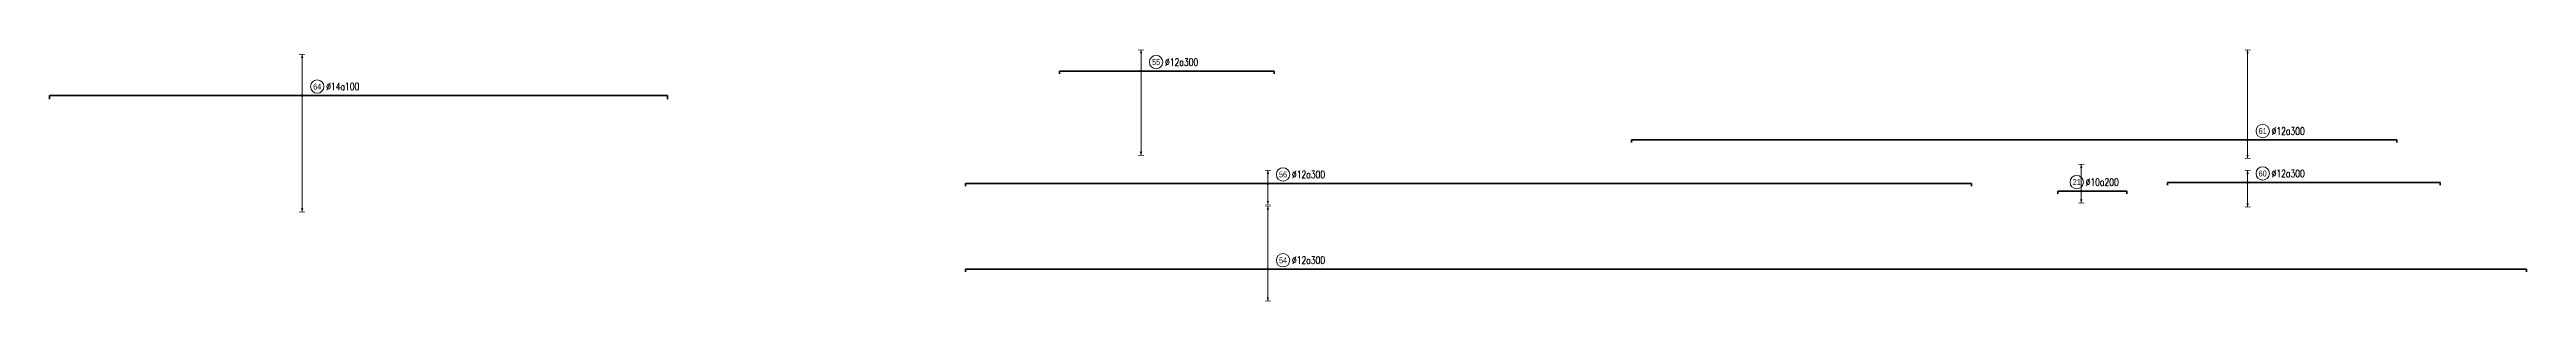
# Model space of a CAD drawing. Header units: millimetres. Extents: x -247377 to 927516, y -864259 to 155594.
# Drawn here: x 29269 to 196053, y 71980 to 88920 of the extents above; entities that cross this region are included whole.
import ezdxf
from ezdxf.enums import TextEntityAlignment as Align

# ---------------------------------------------------------------- set-up
doc = ezdxf.new("R2010")
doc.units = ezdxf.units.MM
doc.header["$MEASUREMENT"] = 0
for name, color, linetype, lineweight in [('NDC_S_DIM', 1, 'Continuous', 15), ('NDC_S_REBAR', 4, 'Continuous', 35), ('NDC_S_VN TEXT', 7, 'Continuous', 20)]:
    doc.layers.add(name, color=color, linetype=linetype, lineweight=lineweight)
doc.styles.add('ARIAL', font='arial.ttf', dxfattribs={"width": 0.8})
doc.styles.add('NDC_EN TXT', font='romans.shx', dxfattribs={"width": 0.8})

# ---------------------------------------------------------------- blocks, each defined once
blk = doc.blocks.new('*U11')
h = blk.add_hatch(color=6)
edge = h.paths.add_edge_path()
edge.add_arc((-2.99, 0), 0.3, 0, 360)
at = {"layer": 'NDC_S_DIM', "color": 8}
for q in [(-2.99, 7.12), (-2.99, -28.36)]:
    blk.add_line((-2.99, 0), q, dxfattribs=at)
for points in [[(-3.99, 7.12, 0.2, 0.2, 0), (-1.99, 7.12, 0, 0, 0)], [(-3.99, -28.36, 0.2, 0.2, 0), (-1.99, -28.36, 0, 0, 0)]]:
    blk.add_lwpolyline(points, format="xyseb", dxfattribs=at)
at = {"layer": 'NDC_S_DIM', "color": 6}
blk.add_circle((-2.99, 0), 0.3, dxfattribs=at)
at = {"layer": 'NDC_S_DIM'}
blk.add_circle((2.1, 3), 2.25, dxfattribs=at)
at = {"layer": 'NDC_S_DIM', "color": 8}
for points in [[(-3.39, 5.92), (-2.99, 7.12), (-2.59, 5.92)], [(-3.39, -27.16), (-2.99, -28.36), (-2.59, -27.16)]]:
    blk.add_solid(points, dxfattribs=at)
at = {"layer": 'NDC_S_REBAR'}
for p, q in [((0, 0), (-30.46, 0)), ((-30.46, 0), (-30.46, -0.9)), ((0, 0), (41.89, 0)), ((41.89, 0), (41.89, -0.9)), ((-30.46, -0.9), (-30.46, -0.9)), ((41.89, -0.9), (41.89, -0.9))]:
    blk.add_line(p, q, dxfattribs=at)
at = {"layer": 'NDC_S_VN TEXT', "style": 'ARIAL', "width": 0.8}
blk.add_attdef('KHT', text='', height=2, dxfattribs=at).set_placement((2.1, 3), align=Align.MIDDLE_CENTER)
at = {"layer": 'NDC_S_VN TEXT', "color": 3, "style": 'NDC_EN TXT', "width": 0.75}
blk.add_attdef('DKT', (5.1, 1.75), '', height=2.5, dxfattribs=at)
blk = doc.blocks.new('*U12')
h = blk.add_hatch(color=6)
edge = h.paths.add_edge_path()
edge.add_arc((-2.99, 0), 0.3, 0, 360)
at = {"layer": 'NDC_S_DIM', "color": 8}
for q in [(-2.99, 30.3), (-2.99, -6.2)]:
    blk.add_line((-2.99, 0), q, dxfattribs=at)
for points in [[(-3.99, 30.3, 0.2, 0.2, 0), (-1.99, 30.3, 0, 0, 0)], [(-3.99, -6.2, 0.2, 0.2, 0), (-1.99, -6.2, 0, 0, 0)]]:
    blk.add_lwpolyline(points, format="xyseb", dxfattribs=at)
at = {"layer": 'NDC_S_DIM', "color": 6}
blk.add_circle((-2.99, 0), 0.3, dxfattribs=at)
at = {"layer": 'NDC_S_DIM'}
blk.add_circle((2.1, 3), 2.25, dxfattribs=at)
at = {"layer": 'NDC_S_DIM', "color": 8}
for points in [[(-3.39, 29.1), (-2.99, 30.3), (-2.59, 29.1)], [(-3.39, -5), (-2.99, -6.2), (-2.59, -5)]]:
    blk.add_solid(points, dxfattribs=at)
at = {"layer": 'NDC_S_REBAR'}
for p, q in [((0, 0), (-210.37, 0)), ((-210.37, 0), (-210.37, -0.9)), ((0, 0), (47.29, 0)), ((47.29, 0), (47.29, -0.9)), ((-210.37, -0.9), (-210.37, -0.9)), ((47.29, -0.9), (47.29, -0.9))]:
    blk.add_line(p, q, dxfattribs=at)
at = {"layer": 'NDC_S_VN TEXT', "style": 'ARIAL', "width": 0.8}
blk.add_attdef('KHT', text='', height=2, dxfattribs=at).set_placement((2.1, 3), align=Align.MIDDLE_CENTER)
at = {"layer": 'NDC_S_VN TEXT', "color": 3, "style": 'NDC_EN TXT', "width": 0.75}
blk.add_attdef('DKT', (5.1, 1.75), '', height=2.5, dxfattribs=at)
blk = doc.blocks.new('*U13')
h = blk.add_hatch(color=6)
edge = h.paths.add_edge_path()
edge.add_arc((-2.99, 0), 0.3, 0, 360)
at = {"layer": 'NDC_S_DIM', "color": 8}
for q in [(-2.99, 4.41), (-2.99, -7.09)]:
    blk.add_line((-2.99, 0), q, dxfattribs=at)
for points in [[(-3.99, 4.41, 0.2, 0.2, 0), (-1.99, 4.41, 0, 0, 0)], [(-3.99, -7.09, 0.2, 0.2, 0), (-1.99, -7.09, 0, 0, 0)]]:
    blk.add_lwpolyline(points, format="xyseb", dxfattribs=at)
at = {"layer": 'NDC_S_DIM', "color": 6}
blk.add_circle((-2.99, 0), 0.3, dxfattribs=at)
at = {"layer": 'NDC_S_DIM'}
blk.add_circle((2.1, 3), 2.25, dxfattribs=at)
at = {"layer": 'NDC_S_DIM', "color": 8}
for points in [[(-3.39, 3.21), (-2.99, 4.41), (-2.59, 3.21)], [(-3.39, -5.89), (-2.99, -7.09), (-2.59, -5.89)]]:
    blk.add_solid(points, dxfattribs=at)
at = {"layer": 'NDC_S_REBAR'}
for p, q in [((0, 0), (-104.79, 0)), ((-104.79, 0), (-104.79, -0.9)), ((0, 0), (233.91, 0)), ((233.91, 0), (233.91, -0.9)), ((-104.79, -0.9), (-104.79, -0.9)), ((233.91, -0.9), (233.91, -0.9))]:
    blk.add_line(p, q, dxfattribs=at)
at = {"layer": 'NDC_S_VN TEXT', "style": 'ARIAL', "width": 0.8}
blk.add_attdef('KHT', text='', height=2, dxfattribs=at).set_placement((2.1, 3), align=Align.MIDDLE_CENTER)
at = {"layer": 'NDC_S_VN TEXT', "color": 3, "style": 'NDC_EN TXT', "width": 0.75}
blk.add_attdef('DKT', (5.1, 1.75), '', height=2.5, dxfattribs=at)
blk = doc.blocks.new('*U14')
h = blk.add_hatch(color=6)
edge = h.paths.add_edge_path()
edge.add_arc((-2.99, 0), 0.3, 0, 360)
at = {"layer": 'NDC_S_DIM', "color": 8}
for q in [(-2.99, 4.07), (-2.99, -8.26)]:
    blk.add_line((-2.99, 0), q, dxfattribs=at)
for points in [[(-3.99, 4.07, 0.2, 0.2, 0), (-1.99, 4.07, 0, 0, 0)], [(-3.99, -8.26, 0.2, 0.2, 0), (-1.99, -8.26, 0, 0, 0)]]:
    blk.add_lwpolyline(points, format="xyseb", dxfattribs=at)
at = {"layer": 'NDC_S_DIM', "color": 6}
blk.add_circle((-2.99, 0), 0.3, dxfattribs=at)
at = {"layer": 'NDC_S_DIM'}
blk.add_circle((2.1, 3), 2.25, dxfattribs=at)
at = {"layer": 'NDC_S_DIM', "color": 8}
for points in [[(-3.39, 2.87), (-2.99, 4.07), (-2.59, 2.87)], [(-3.39, -7.06), (-2.99, -8.26), (-2.59, -7.06)]]:
    blk.add_solid(points, dxfattribs=at)
at = {"layer": 'NDC_S_REBAR'}
for p, q in [((0, 0), (-29.92, 0)), ((-29.92, 0), (-29.92, -0.9)), ((0, 0), (61.82, 0)), ((61.82, 0), (61.82, -0.9)), ((-29.92, -0.9), (-29.92, -0.9)), ((61.82, -0.9), (61.82, -0.9))]:
    blk.add_line(p, q, dxfattribs=at)
at = {"layer": 'NDC_S_VN TEXT', "style": 'ARIAL', "width": 0.8}
blk.add_attdef('KHT', text='', height=2, dxfattribs=at).set_placement((2.1, 3), align=Align.MIDDLE_CENTER)
at = {"layer": 'NDC_S_VN TEXT', "color": 3, "style": 'NDC_EN TXT', "width": 0.75}
blk.add_attdef('DKT', (5.1, 1.75), '', height=2.5, dxfattribs=at)
blk = doc.blocks.new('*U15')
h = blk.add_hatch(color=6)
edge = h.paths.add_edge_path()
edge.add_arc((-2.99, 0), 0.3, 0, 360)
at = {"layer": 'NDC_S_DIM', "color": 8}
for q in [(-2.99, 21.26), (-2.99, -10.74)]:
    blk.add_line((-2.99, 0), q, dxfattribs=at)
for points in [[(-3.99, 21.26, 0.2, 0.2, 0), (-1.99, 21.26, 0, 0, 0)], [(-3.99, -10.74, 0.2, 0.2, 0), (-1.99, -10.74, 0, 0, 0)]]:
    blk.add_lwpolyline(points, format="xyseb", dxfattribs=at)
at = {"layer": 'NDC_S_DIM', "color": 6}
blk.add_circle((-2.99, 0), 0.3, dxfattribs=at)
at = {"layer": 'NDC_S_DIM'}
blk.add_circle((2.1, 3), 2.25, dxfattribs=at)
at = {"layer": 'NDC_S_DIM', "color": 8}
for points in [[(-3.39, 20.06), (-2.99, 21.26), (-2.59, 20.06)], [(-3.39, -9.54), (-2.99, -10.74), (-2.59, -9.54)]]:
    blk.add_solid(points, dxfattribs=at)
at = {"layer": 'NDC_S_REBAR'}
for p, q in [((0, 0), (-104.79, 0)), ((-104.79, 0), (-104.79, -0.9)), ((0, 0), (420.73, 0)), ((420.73, 0), (420.73, -0.9)), ((-104.79, -0.9), (-104.79, -0.9)), ((420.73, -0.9), (420.73, -0.9))]:
    blk.add_line(p, q, dxfattribs=at)
at = {"layer": 'NDC_S_VN TEXT', "style": 'ARIAL', "width": 0.8}
blk.add_attdef('KHT', text='', height=2, dxfattribs=at).set_placement((2.1, 3), align=Align.MIDDLE_CENTER)
at = {"layer": 'NDC_S_VN TEXT', "color": 3, "style": 'NDC_EN TXT', "width": 0.75}
blk.add_attdef('DKT', (5.1, 1.75), '', height=2.5, dxfattribs=at)
blk = doc.blocks.new('*U453')
h = blk.add_hatch(color=6)
edge = h.paths.add_edge_path()
edge.add_arc((0.3, 0), 0.3, 0, 360)
at = {"layer": 'NDC_S_DIM', "color": 8}
for q in [(0.3, 8.98), (0.3, -4.02)]:
    blk.add_line((0.3, 0), q, dxfattribs=at)
for points in [[(-0.7, 8.98, 0.2, 0.2, 0), (1.3, 8.98, 0, 0, 0)], [(-0.7, -4.02, 0.2, 0.2, 0), (1.3, -4.02, 0, 0, 0)]]:
    blk.add_lwpolyline(points, format="xyseb", dxfattribs=at)
at = {"layer": 'NDC_S_DIM'}
blk.add_circle((-1.25, 3), 2.25, dxfattribs=at)
at = {"layer": 'NDC_S_DIM', "color": 6}
blk.add_circle((0.3, 0), 0.3, dxfattribs=at)
at = {"layer": 'NDC_S_DIM', "color": 8}
for points in [[(-0.1, 7.78), (0.3, 8.98), (0.7, 7.78)], [(-0.1, -2.82), (0.3, -4.02), (0.7, -2.82)]]:
    blk.add_solid(points, dxfattribs=at)
at = {"layer": 'NDC_S_REBAR'}
for p, q in [((0, 0), (-7.65, 0)), ((-7.65, 0), (-7.65, -0.9)), ((0, 0), (15.65, 0)), ((15.65, 0), (15.65, -0.9)), ((-7.65, -0.9), (-7.65, -0.9)), ((15.65, -0.9), (15.65, -0.9))]:
    blk.add_line(p, q, dxfattribs=at)
at = {"layer": 'NDC_S_VN TEXT', "style": 'ARIAL', "width": 0.8}
blk.add_attdef('KHT', text='', height=2, dxfattribs=at).set_placement((-1.25, 3), align=Align.MIDDLE_CENTER)
at = {"layer": 'NDC_S_VN TEXT', "color": 3, "style": 'NDC_EN TXT', "width": 0.75}
blk.add_attdef('DKT', (1.75, 1.75), '', height=2.5, dxfattribs=at)
blk = doc.blocks.new('*U710')
h = blk.add_hatch(color=6)
edge = h.paths.add_edge_path()
edge.add_arc((-2.99, 0), 0.3, 0, 360)
at = {"layer": 'NDC_S_DIM', "color": 8}
for q in [(-2.99, 13.84), (-2.99, -39.19)]:
    blk.add_line((-2.99, 0), q, dxfattribs=at)
for points in [[(-3.99, 13.84, 0.2, 0.2, 0), (-1.99, 13.84, 0, 0, 0)], [(-3.99, -39.19, 0.2, 0.2, 0), (-1.99, -39.19, 0, 0, 0)]]:
    blk.add_lwpolyline(points, format="xyseb", dxfattribs=at)
at = {"layer": 'NDC_S_DIM', "color": 6}
blk.add_circle((-2.99, 0), 0.3, dxfattribs=at)
at = {"layer": 'NDC_S_DIM'}
blk.add_circle((2.1, 3), 2.25, dxfattribs=at)
at = {"layer": 'NDC_S_DIM', "color": 8}
for points in [[(-3.39, 12.64), (-2.99, 13.84), (-2.59, 12.64)], [(-3.39, -37.99), (-2.99, -39.19), (-2.59, -37.99)]]:
    blk.add_solid(points, dxfattribs=at)
at = {"layer": 'NDC_S_REBAR'}
for p, q in [((0, 0), (-88.03, 0)), ((-88.03, 0), (-88.03, -1.25)), ((0, 0), (119.97, 0)), ((119.97, 0), (119.97, -1.25)), ((-88.03, -1.25), (-88.03, -1.25)), ((119.97, -1.25), (119.97, -1.25))]:
    blk.add_line(p, q, dxfattribs=at)
at = {"layer": 'NDC_S_VN TEXT', "style": 'ARIAL', "width": 0.8}
blk.add_attdef('KHT', text='', height=2, dxfattribs=at).set_placement((2.1, 3), align=Align.MIDDLE_CENTER)
at = {"layer": 'NDC_S_VN TEXT', "color": 3, "style": 'NDC_EN TXT', "width": 0.75}
blk.add_attdef('DKT', (5.1, 1.75), '', height=2.5, dxfattribs=at)

msp = doc.modelspace()

# ---------------------------------------------------------------- block references
at = {"xscale": 200, "yscale": 200, "zscale": 200}
for name, p, values in [('*U710', (46875.3, 85831.4), {'KHT': '64', 'DKT': '%%c14a100'}), ('*U11', (103360.9, 87476.7), {'KHT': '55', 'DKT': '%%c12a300'}), ('*U12', (177871.9, 82840.2), {'KHT': '61', 'DKT': '%%c12a300'}), ('*U13', (111906.2, 79919), {'KHT': '56', 'DKT': '%%c12a300'}), ('*U453', (166018.7, 79404.3), {'KHT': '21', 'DKT': '%%c10a200'}), ('*U14', (177871.9, 79985.2), {'KHT': '60', 'DKT': '%%c12a300'}), ('*U15', (111906.2, 74147.2), {'KHT': '54', 'DKT': '%%c12a300'})]:
    msp.add_blockref(name, p, dxfattribs=at).add_auto_attribs(values)

doc.saveas('drawing.dxf')
